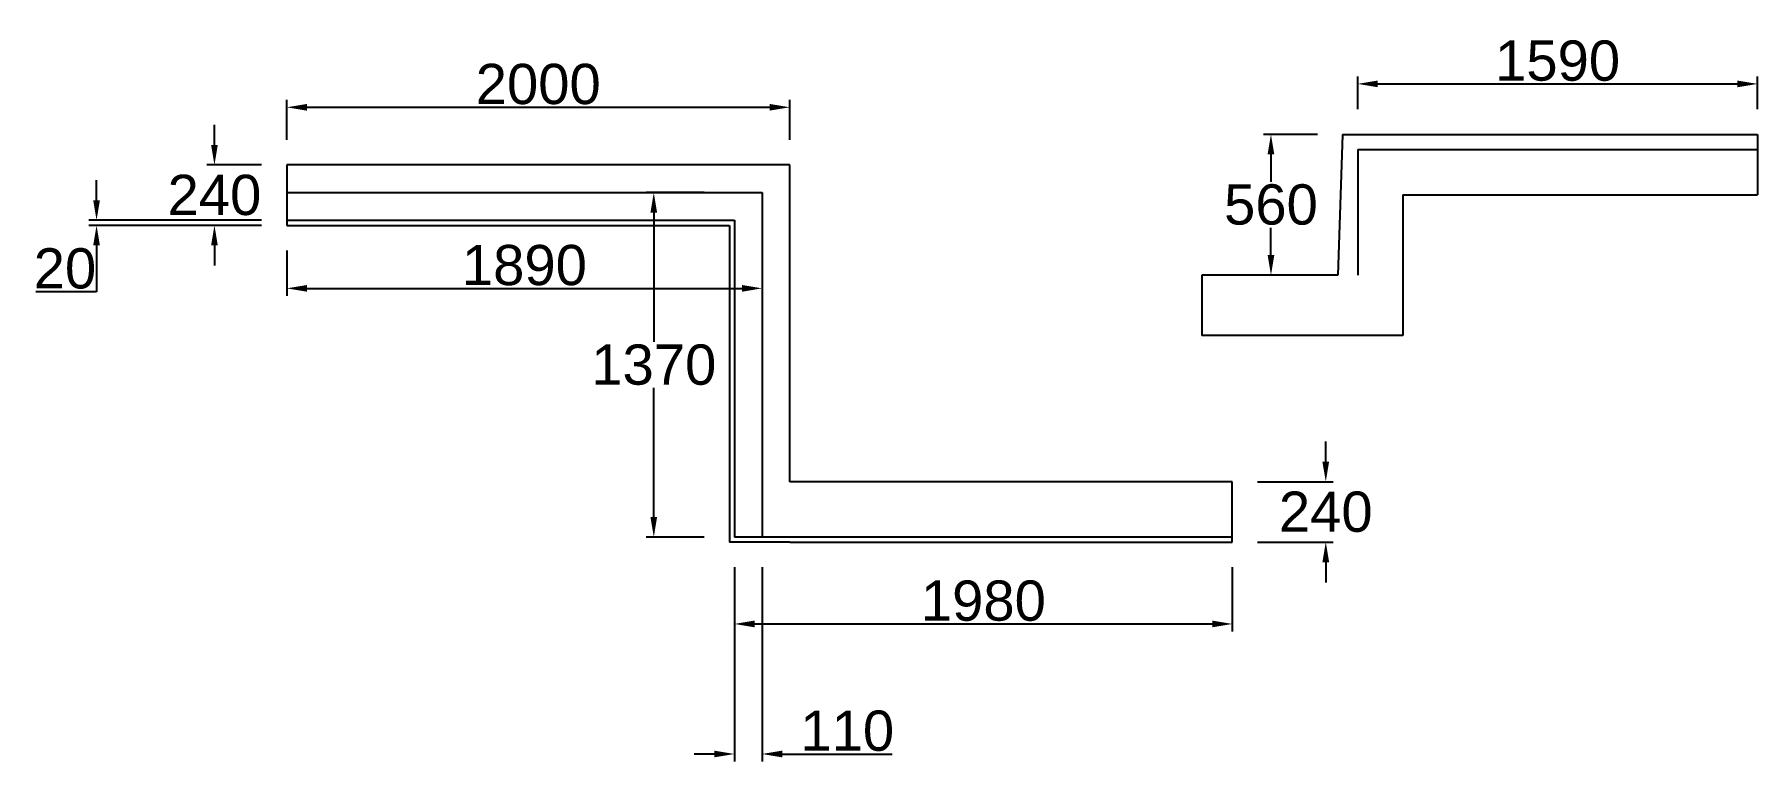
# Model space of a CAD drawing. Header units: inches. Extents: x -138455 to 599497, y -747149 to 13167.
# Drawn here: x 439427 to 446279, y -289491 to -286599 of the extents above; entities that cross this region are included whole.
import ezdxf

# ---------------------------------------------------------------- set-up
doc = ezdxf.new("R2010")
doc.units = ezdxf.units.IN
doc.header["$MEASUREMENT"] = 0
doc.header["$PDMODE"] = 35
doc.header["$PDSIZE"] = -3
doc.styles.get("Standard").update_dxf_attribs({"font": 'arial.ttf'})
doc.dimstyles.get("Standard").update_dxf_attribs({"dimtxt": 80, "dimasz": 70, "dimexe": 40, "dimexo": 80, "dimgap": 0, "dimtad": 1, "dimtih": 1, "dimtoh": 1, "dimdec": 0, "dimzin": 0, "dimdsep": 46, "dimtxsty": 'Standard', "dimcen": 0.09, "dimadec": 0, "dimazin": 0, "dimtfac": 1, "dimtdec": 0, "dimtofl": 0, "dimtmove": 0, "dimatfit": 3, "dimfxl": 0, "dimtolj": 1, "dimtzin": 0, "dimarcsym": 0})

msp = doc.modelspace()

# ---------------------------------------------------------------- blocks, each defined once
blk = doc.blocks.new('*D1780')
at = {"color": 0, "lineweight": -2, "transparency": 16777216}
for p, q in [((440430.5, -287018), (440430.5, -286858.5)), ((442430.5, -287018), (442430.5, -286858.5)), ((440510.5, -286888.5), (442350.5, -286888.5))]:
    blk.add_line(p, q, dxfattribs=at)
at = {"color": 0, "transparency": 16777216}
for points in [[(440510.5, -286875.2), (440510.5, -286901.8), (440430.5, -286888.5)], [(442350.5, -286875.2), (442350.5, -286901.8), (442430.5, -286888.5)]]:
    blk.add_solid(points, dxfattribs=at)
at = {"layer": 'Defpoints', "color": 0, "transparency": 16777216}
for p in [(442430.5, -286888.5), (440430.5, -287118), (442430.5, -287118)]:
    blk.add_point(p, dxfattribs=at)
at = {"color": 0, "transparency": 16777216, "insert": (441430.5, -286796.8), "char_height": 160, "attachment_point": 5}
blk.add_mtext('\\A1;2000', dxfattribs=at)
blk = doc.blocks.new('*D1781')
at = {"color": 0, "lineweight": -2, "transparency": 16777216}
for p, q in [((440143, -287038), (440143, -286958)), ((440330.5, -287118), (440113, -287118)), ((440330.5, -287358), (440113, -287358)), ((440143, -287438), (440143, -287518))]:
    blk.add_line(p, q, dxfattribs=at)
at = {"color": 0, "transparency": 16777216}
for points in [[(440129.7, -287038), (440156.3, -287038), (440143, -287118)], [(440129.7, -287438), (440156.3, -287438), (440143, -287358)]]:
    blk.add_solid(points, dxfattribs=at)
at = {"layer": 'Defpoints', "color": 0, "transparency": 16777216}
for p in [(440430.5, -287118), (440143, -287358), (440430.5, -287358)]:
    blk.add_point(p, dxfattribs=at)
at = {"color": 0, "transparency": 16777216, "insert": (440143, -287238), "char_height": 160, "attachment_point": 5}
blk.add_mtext('\\A1;240', dxfattribs=at)
blk = doc.blocks.new('*D1852')
at = {"color": 0, "lineweight": -2, "transparency": 16777216}
for p, q in [((444562.1, -288298), (444562.1, -288218)), ((444290.5, -288378), (444592.1, -288378)), ((444290.5, -288618), (444592.1, -288618)), ((444562.1, -288698), (444562.1, -288778))]:
    blk.add_line(p, q, dxfattribs=at)
at = {"color": 0, "transparency": 16777216}
for points in [[(444548.7, -288298), (444575.4, -288298), (444562.1, -288378)], [(444548.7, -288698), (444575.4, -288698), (444562.1, -288618)]]:
    blk.add_solid(points, dxfattribs=at)
at = {"layer": 'Defpoints', "color": 0, "transparency": 16777216}
for p in [(444190.5, -288378), (444190.5, -288618), (444562.1, -288618)]:
    blk.add_point(p, dxfattribs=at)
at = {"color": 0, "transparency": 16777216, "insert": (444562.1, -288498), "char_height": 160, "attachment_point": 5}
blk.add_mtext('\\A1;240', dxfattribs=at)
blk = doc.blocks.new('*D1853')
at = {"color": 0, "lineweight": -2, "transparency": 16777216}
for p, q in [((440430.5, -287458), (440430.5, -287638.6)), ((442320.5, -287458), (442320.5, -287638.6)), ((440510.5, -287608.6), (442240.5, -287608.6))]:
    blk.add_line(p, q, dxfattribs=at)
at = {"color": 0, "transparency": 16777216}
for points in [[(440510.5, -287595.3), (440510.5, -287622), (440430.5, -287608.6)], [(442240.5, -287595.3), (442240.5, -287622), (442320.5, -287608.6)]]:
    blk.add_solid(points, dxfattribs=at)
at = {"layer": 'Defpoints', "color": 0, "transparency": 16777216}
for p in [(440430.5, -287358), (442320.5, -287358), (442320.5, -287608.6)]:
    blk.add_point(p, dxfattribs=at)
at = {"color": 0, "transparency": 16777216, "insert": (441375.5, -287517), "char_height": 160, "attachment_point": 5}
blk.add_mtext('\\A1;1890', dxfattribs=at)
blk = doc.blocks.new('*D1854')
at = {"color": 0, "lineweight": -2, "transparency": 16777216}
for p, q in [((442210.5, -288718), (442210.5, -288973.4)), ((444190.5, -288718), (444190.5, -288973.4)), ((442290.5, -288943.4), (444110.5, -288943.4))]:
    blk.add_line(p, q, dxfattribs=at)
at = {"color": 0, "transparency": 16777216}
for points in [[(442290.5, -288930.1), (442290.5, -288956.7), (442210.5, -288943.4)], [(444110.5, -288930.1), (444110.5, -288956.7), (444190.5, -288943.4)]]:
    blk.add_solid(points, dxfattribs=at)
at = {"layer": 'Defpoints', "color": 0, "transparency": 16777216}
for p in [(442210.5, -288618), (444190.5, -288618), (444190.5, -288943.4)]:
    blk.add_point(p, dxfattribs=at)
at = {"color": 0, "transparency": 16777216, "insert": (443200.5, -288851.7), "char_height": 160, "attachment_point": 5}
blk.add_mtext('\\A1;1980', dxfattribs=at)
blk = doc.blocks.new('*D1855')
at = {"color": 0, "lineweight": -2, "transparency": 16777216}
for p, q in [((439674.1, -287258), (439674.1, -287178)), ((440330.5, -287338), (439644.1, -287338)), ((440330.5, -287358), (439644.1, -287358)), ((439674.1, -287438), (439674.1, -287622)), ((439674.1, -287622), (439432.8, -287622))]:
    blk.add_line(p, q, dxfattribs=at)
at = {"color": 0, "transparency": 16777216}
for points in [[(439660.8, -287258), (439687.5, -287258), (439674.1, -287338)], [(439660.8, -287438), (439687.5, -287438), (439674.1, -287358)]]:
    blk.add_solid(points, dxfattribs=at)
at = {"layer": 'Defpoints', "color": 0, "transparency": 16777216}
for p in [(440430.5, -287338), (439674.1, -287358), (440430.5, -287358)]:
    blk.add_point(p, dxfattribs=at)
at = {"color": 0, "transparency": 16777216, "insert": (439548.5, -287530.3), "char_height": 160, "attachment_point": 5}
blk.add_mtext('\\A1;20', dxfattribs=at)
blk = doc.blocks.new('*D1856')
at = {"color": 0, "lineweight": -2, "transparency": 16777216}
for p, q in [((442210.5, -288718), (442210.5, -289490.7)), ((442320.5, -288718), (442320.5, -289490.7)), ((442130.5, -289460.7), (442050.5, -289460.7)), ((442400.5, -289460.7), (442838.4, -289460.7))]:
    blk.add_line(p, q, dxfattribs=at)
at = {"color": 0, "transparency": 16777216}
for points in [[(442130.5, -289447.4), (442130.5, -289474.1), (442210.5, -289460.7)], [(442400.5, -289447.4), (442400.5, -289474.1), (442320.5, -289460.7)]]:
    blk.add_solid(points, dxfattribs=at)
at = {"layer": 'Defpoints', "color": 0, "transparency": 16777216}
for p in [(442210.5, -288618), (442320.5, -288618), (442320.5, -289460.7)]:
    blk.add_point(p, dxfattribs=at)
at = {"color": 0, "transparency": 16777216, "insert": (442659.4, -289369), "char_height": 160, "attachment_point": 5}
blk.add_mtext('\\A1;110', dxfattribs=at)
blk = doc.blocks.new('*D1857')
at = {"color": 0, "lineweight": -2, "transparency": 16777216}
for p, q in [((442090.5, -287228), (441860, -287228)), ((441890, -287308), (441890, -287821.3)), ((441890, -288518), (441890, -288004.7)), ((442090.5, -288598), (441860, -288598))]:
    blk.add_line(p, q, dxfattribs=at)
at = {"color": 0, "transparency": 16777216}
for points in [[(441876.6, -287308), (441903.3, -287308), (441890, -287228)], [(441876.6, -288518), (441903.3, -288518), (441890, -288598)]]:
    blk.add_solid(points, dxfattribs=at)
at = {"layer": 'Defpoints', "color": 0, "transparency": 16777216}
for p in [(442190.5, -287228), (441890, -288598), (442190.5, -288598)]:
    blk.add_point(p, dxfattribs=at)
at = {"color": 0, "transparency": 16777216, "insert": (441890, -287913), "char_height": 160, "attachment_point": 5}
blk.add_mtext('\\A1;1370', dxfattribs=at)
blk = doc.blocks.new('*D1858')
at = {"color": 0, "lineweight": -2, "transparency": 16777216}
for p, q in [((444688.9, -286896.1), (444688.9, -286765.4)), ((444768.9, -286795.4), (446198.9, -286795.4)), ((446278.9, -286896.1), (446278.9, -286765.4))]:
    blk.add_line(p, q, dxfattribs=at)
at = {"color": 0, "transparency": 16777216}
for points in [[(444768.9, -286782.1), (444768.9, -286808.8), (444688.9, -286795.4)], [(446198.9, -286782.1), (446198.9, -286808.8), (446278.9, -286795.4)]]:
    blk.add_solid(points, dxfattribs=at)
at = {"layer": 'Defpoints', "color": 0, "transparency": 16777216}
for p in [(446278.9, -286795.4), (444688.9, -286996.1), (446278.9, -286996.1)]:
    blk.add_point(p, dxfattribs=at)
at = {"color": 0, "transparency": 16777216, "insert": (445483.9, -286703.8), "char_height": 160, "attachment_point": 5}
blk.add_mtext('\\A1;1590', dxfattribs=at)
blk = doc.blocks.new('*D1859')
at = {"color": 0, "lineweight": -2, "transparency": 16777216}
for p, q in [((444528.9, -286996.1), (444314.1, -286996.1)), ((444344.1, -287076.1), (444344.1, -287184.4)), ((444344.1, -287476.1), (444344.1, -287367.8)), ((444528.9, -287556.1), (444314.1, -287556.1))]:
    blk.add_line(p, q, dxfattribs=at)
at = {"color": 0, "transparency": 16777216}
for points in [[(444330.8, -287076.1), (444357.4, -287076.1), (444344.1, -286996.1)], [(444330.8, -287476.1), (444357.4, -287476.1), (444344.1, -287556.1)]]:
    blk.add_solid(points, dxfattribs=at)
at = {"layer": 'Defpoints', "color": 0, "transparency": 16777216}
for p in [(444628.9, -286996.1), (444344.1, -287556.1), (444628.9, -287556.1)]:
    blk.add_point(p, dxfattribs=at)
at = {"color": 0, "transparency": 16777216, "insert": (444344.1, -287276.1), "char_height": 160, "attachment_point": 5}
blk.add_mtext('\\A1;560', dxfattribs=at)

# ---------------------------------------------------------------- dimensions: what is measured, and where the dimension line sits
for base, p1, p2, picture, middle in [((446278.9, -286795.4), (444688.9, -286996.1), (446278.9, -286996.1), '*D1858', (445483.9, -286703.8)), ((442430.5, -286888.5), (440430.5, -287118), (442430.5, -287118), '*D1780', (441430.5, -286796.8)), ((442320.5, -287608.6), (440430.5, -287358), (442320.5, -287358), '*D1853', (441375.5, -287517)), ((442320.5, -289460.7), (442210.5, -288618), (442320.5, -288618), '*D1856', (442659.4, -289369)), ((444190.5, -288943.4), (442210.5, -288618), (444190.5, -288618), '*D1854', (443200.5, -288851.7))]:
    dim = msp.add_linear_dim(base=base, p1=p1, p2=p2, dimstyle='Standard', override={"dimtxt": 160, "dimasz": 80, "dimexe": 30, "dimexo": 100, "dimgap": 10, "dimfxl": 100})
    dim.commit()
    dim.dimension.update_dxf_attribs({"geometry": picture, "text_midpoint": middle})
for base, p1, p2, picture, middle in [((440143, -287358), (440430.5, -287118), (440430.5, -287358), '*D1781', (440143, -287238)), ((444344.1, -287556.1), (444628.9, -286996.1), (444628.9, -287556.1), '*D1859', (444344.1, -287276.1)), ((441890, -288598), (442190.5, -287228), (442190.5, -288598), '*D1857', (441890, -287913)), ((444562.1, -288618), (444190.5, -288378), (444190.5, -288618), '*D1852', (444562.1, -288498))]:
    dim = msp.add_linear_dim(base=base, p1=p1, p2=p2, angle=90, dimstyle='Standard', override={"dimtxt": 160, "dimasz": 80, "dimexe": 30, "dimexo": 100, "dimgap": 10, "dimfxl": 100})
    dim.commit()
    dim.dimension.update_dxf_attribs({"geometry": picture, "text_midpoint": middle})
dim = msp.add_linear_dim(base=(439674.1, -287358), p1=(440430.5, -287338), p2=(440430.5, -287358), angle=90, dimstyle='Standard', override={"dimtxt": 160, "dimasz": 80, "dimexe": 30, "dimexo": 100, "dimgap": 10, "dimfxl": 100})
dim.commit()
dim.dimension.update_dxf_attribs({"geometry": '*D1855', "text_midpoint": (439548.5, -287622), "dimtype": 160})

# ---------------------------------------------------------------- linework, layer by layer
for p, q in [((444628.9, -286996.1), (444609.7, -287556.1)), ((444628.9, -286996.1), (446278.9, -286996.1)), ((446278.9, -286996.1), (446278.9, -287236.1)), ((444688.9, -287056.1), (444688.9, -287556.1)), ((444688.9, -287056.1), (446278.9, -287056.1)), ((444868.9, -287236.1), (444868.9, -287796.1)), ((444868.9, -287236.1), (446278.9, -287236.1)), ((444068.9, -287556.1), (444068.9, -287796.1)), ((444609.7, -287556.1), (444068.9, -287556.1)), ((444868.9, -287796.1), (444068.9, -287796.1)), ((444190.5, -288378), (442430.5, -288378)), ((444190.5, -288618), (444190.5, -288378)), ((442430.5, -288618), (444190.5, -288618))]:
    msp.add_line(p, q)
at = {"color": 4}
for p, q in [((442430.5, -287118), (440430.5, -287118)), ((440430.5, -287118), (440430.5, -287358)), ((442430.5, -288378), (442430.5, -287118)), ((440430.5, -287228), (442320.5, -287228)), ((442320.5, -287228), (442320.5, -288598)), ((440430.5, -287338), (442210.5, -287338)), ((442210.5, -287338), (442210.5, -288598)), ((440430.5, -287358), (442190.5, -287358)), ((442190.5, -287358), (442190.5, -288618)), ((442430.5, -288618), (442190.5, -288618)), ((444190.5, -288598), (442210.5, -288598))]:
    msp.add_line(p, q, dxfattribs=at)

msp.set_redraw_order([(e.dxf.handle, doc.entitydb.next_handle()) for e in msp.query("TEXT MTEXT ATTDEF DIMENSION ARC_DIMENSION")])  # texts and dimensions are drawn at this point

doc.saveas('drawing.dxf')
